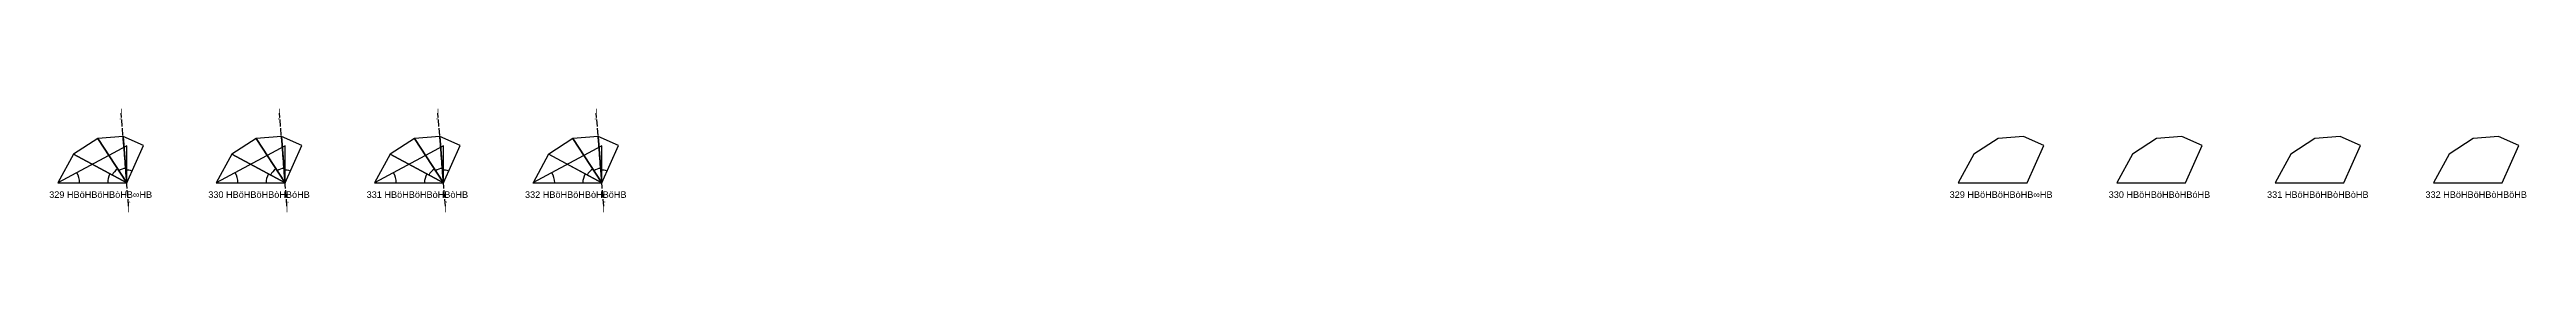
# Model space of a CAD drawing. Header units: millimetres. Extents: x 122552 to 1654769, y -10280102 to 62068.
# Drawn here: x 1053207 to 1469999, y -2480795 to -2463299 of the extents above; entities that cross this region are included whole.
import ezdxf
from ezdxf.enums import TextEntityAlignment as Align

# ---------------------------------------------------------------- set-up
doc = ezdxf.new("R2010")
doc.units = ezdxf.units.MM
doc.linetypes.add('ACAD_ISO02W100', pattern=[15, 12, -3])
for name, color, linetype in [('BASE', 170, 'Continuous'), ('HYPOTENUSE', 20, 'Continuous'), ('PERPENDICULAR', 90, 'Continuous'), ('Standard', 7, 'Continuous')]:
    doc.layers.add(name, color=color, linetype=linetype)
doc.styles.add('Arial', font='arial_0.ttf')

msp = doc.modelspace()

# ---------------------------------------------------------------- texts
at = {"style": 'Arial'}
for s, p in [('⌡', (1065266, -2464080)), ('⌡', (1091915, -2464080)), ('⌡', (1118564, -2464080)), ('⌡', (1145212, -2464080)), ('329 HBöHBöHBòHB∞HB', (1061809, -2477805)), ('⌠', (1066510, -2479766)), ('330 HBöHBöHBòHBóHB', (1088458, -2477805)), ('⌠', (1093159, -2479766)), ('331 HBöHBöHBòHBòHB', (1115107, -2477805)), ('⌠', (1119808, -2479766)), ('332 HBöHBöHBòHBöHB', (1141755, -2477805)), ('⌠', (1146456, -2479766)), ('329 HBöHBöHBòHB∞HB', (1381593, -2477805)), ('330 HBöHBöHBòHBóHB', (1408242, -2477805)), ('331 HBöHBöHBòHBòHB', (1434891, -2477805)), ('332 HBöHBöHBòHBöHB', (1461539, -2477805))]:
    msp.add_text(s, height=1100, dxfattribs=at).set_placement(p, align=Align.MIDDLE_CENTER)

# ---------------------------------------------------------------- blocks, each defined once
blk = doc.blocks.new('fundamental_block_GT')
at = {"color": 4}
blk.add_arc((0, -2), 277, 359.9799, 28.4254, dxfattribs=at)
at = {"layer": 'BASE'}
blk.add_line((0, 0), (879, -7), dxfattribs=at)
at = {"layer": 'HYPOTENUSE'}
blk.add_line((883, 469), (0, 0), dxfattribs=at)
at = {"layer": 'PERPENDICULAR'}
blk.add_line((879, -7), (883, 469), dxfattribs=at)

# ---------------------------------------------------------------- linework, layer by layer
at = {"linetype": 'ACAD_ISO02W100', "ltscale": 100}
for p, q in [((1066510, -2479766), (1065266, -2464080)), ((1093159, -2479766), (1091915, -2464080)), ((1119808, -2479766), (1118564, -2464080)), ((1146456, -2479766), (1145212, -2464080))]:
    msp.add_line(p, q, dxfattribs=at)
for points in [[(1385361, -2468002), (1381105, -2468339), (1377032, -2470987), (1374396, -2475844), (1385983, -2475844), (1388791, -2469525)], [(1412010, -2468002), (1407754, -2468339), (1403681, -2470987), (1401045, -2475844), (1412632, -2475844), (1415439, -2469525)], [(1438659, -2468002), (1434402, -2468339), (1430330, -2470987), (1427693, -2475844), (1439281, -2475844), (1442088, -2469525)], [(1465307, -2468002), (1461051, -2468339), (1456978, -2470987), (1454342, -2475844), (1465929, -2475844), (1468737, -2469525)]]:
    msp.add_lwpolyline(points, close=True)

# ---------------------------------------------------------------- block references
for p, xscale, yscale, zscale, rotation in [((1066199, -2475844), 11.58735412275403, 11.58735412275403, 11.58735412275403, 152.0000000000003), ((1066199, -2475844), 10.18429076373601, 10.18429076373601, 10.18429076373601, 123.5116672382091), ((1066199, -2475844), 8.951118371073738, 8.951118371073738, 8.951118371073738, 95.02333447641972), ((1066199, -2475844), 7.867265571233178, 7.867265571233178, 7.867265571233178, 66.53500171462207), ((1092848, -2475844), 11.58735412275403, 11.58735412275403, 11.58735412275403, 152.0000000000003), ((1092848, -2475844), 10.18429076373601, 10.18429076373601, 10.18429076373601, 123.5116672382091), ((1092848, -2475844), 8.951118371073738, 8.951118371073738, 8.951118371073738, 95.02333447641972), ((1092848, -2475844), 7.867265571233178, 7.867265571233178, 7.867265571233178, 66.53500171462207), ((1119497, -2475844), 11.58735412275403, 11.58735412275403, 11.58735412275403, 152.0000000000003), ((1119497, -2475844), 10.18429076373601, 10.18429076373601, 10.18429076373601, 123.5116672382091), ((1119497, -2475844), 8.951118371073738, 8.951118371073738, 8.951118371073738, 95.02333447641972), ((1119497, -2475844), 7.867265571233178, 7.867265571233178, 7.867265571233178, 66.53500171462207), ((1146145, -2475844), 11.58735412275403, 11.58735412275403, 11.58735412275403, 152.0000000000003), ((1146145, -2475844), 10.18429076373601, 10.18429076373601, 10.18429076373601, 123.5116672382091), ((1146145, -2475844), 8.951118371073738, 8.951118371073738, 8.951118371073738, 95.02333447641972), ((1146145, -2475844), 7.867265571233178, 7.867265571233178, 7.867265571233178, 66.53500171462207)]:
    msp.add_blockref('fundamental_block_GT', p, dxfattribs=dict(xscale=xscale, yscale=yscale, zscale=zscale, rotation=rotation))
at = {"layer": 'Standard', "xscale": 13.18371388650824, "yscale": 13.18371388650824, "zscale": 13.18371388650824, "rotation": 0.4883327617913192}
for p in [(1054612, -2475844), (1081261, -2475844), (1107909, -2475844), (1134558, -2475844)]:
    msp.add_blockref('fundamental_block_GT', p, dxfattribs=at)

msp.set_redraw_order([(e.dxf.handle, doc.entitydb.next_handle()) for e in msp.query("TEXT MTEXT ATTDEF DIMENSION ARC_DIMENSION")])  # texts and dimensions are drawn at this point

doc.saveas('drawing.dxf')
